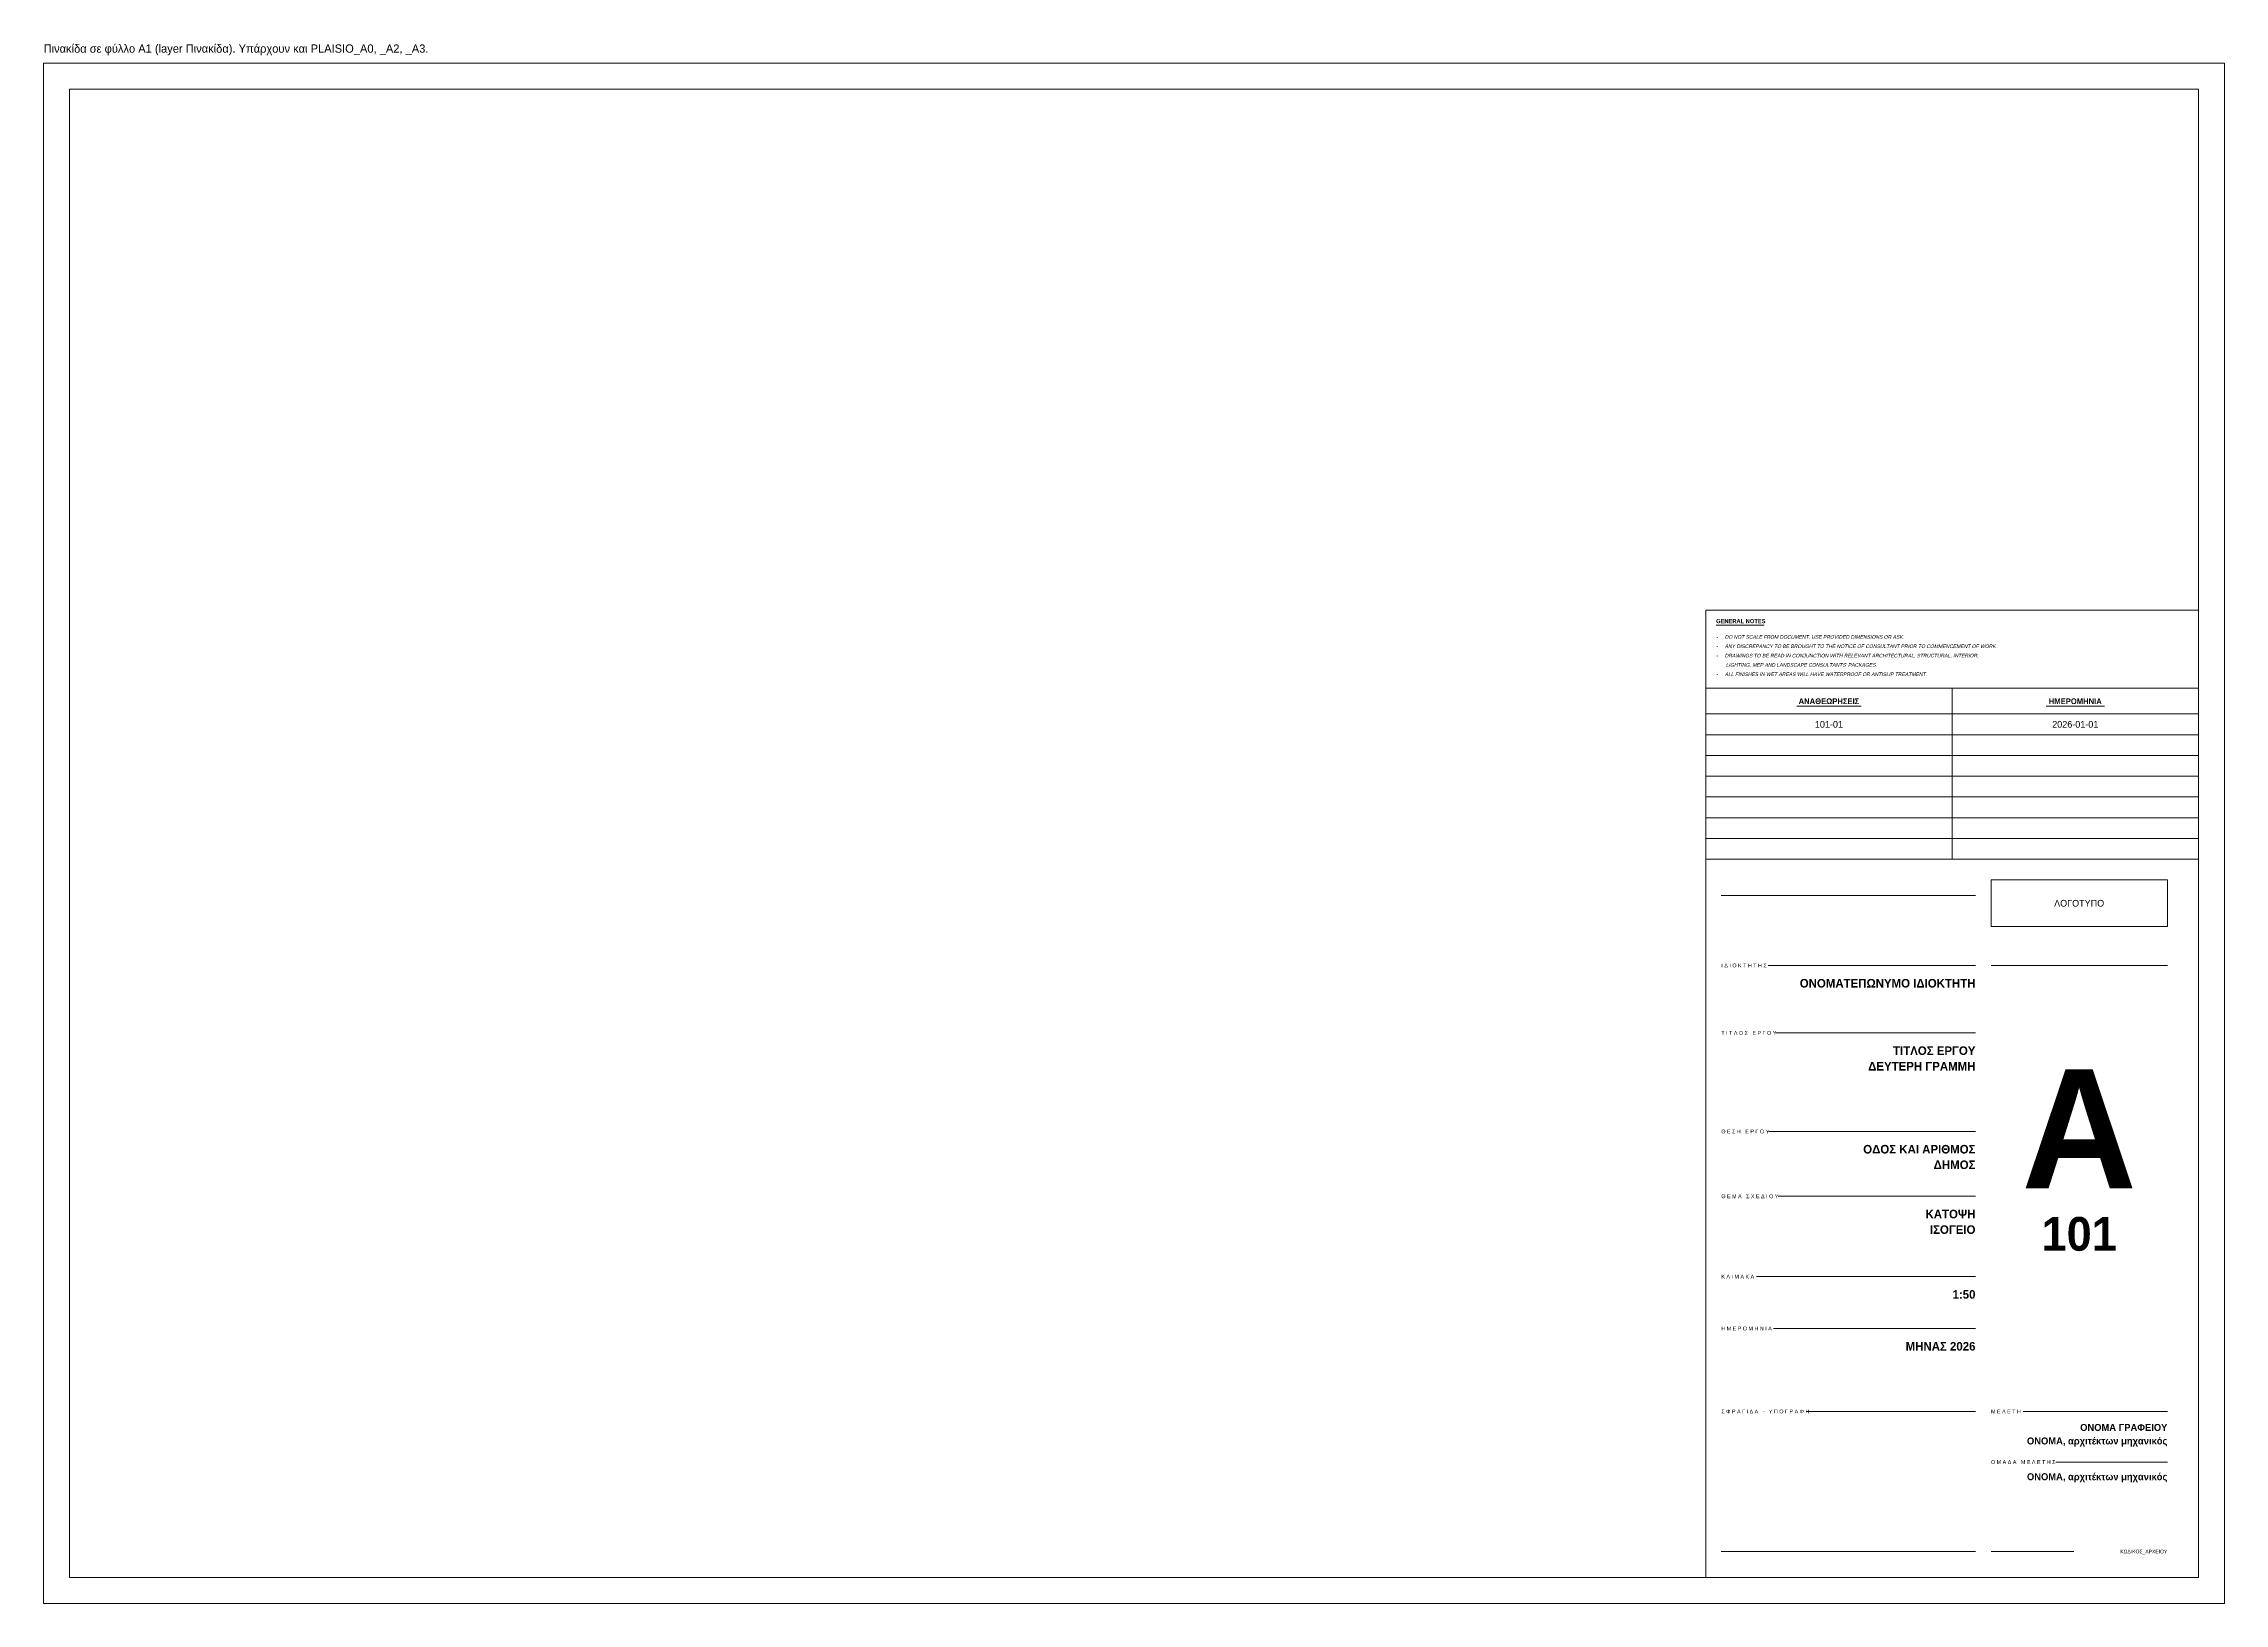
# Model space of a CAD drawing. Extents: x 0 to 269, y -106 to 0.
# Drawn here: x 46.35 to 88.4, y -49.94 to -19.87 of the extents above; entities that cross this region are included whole.
import ezdxf
from ezdxf.enums import TextEntityAlignment as Align

# ---------------------------------------------------------------- set-up
doc = ezdxf.new("R2010")
doc.units = 0
doc.layers.add('KIT-Οδηγίες', color=140, linetype='Continuous', plot=False)
doc.layers.add('Πινακίδα', color=61, linetype='Continuous', lineweight=18)
doc.styles.add('KIT', font='Commissioner-Regular.ttf')
doc.styles.add('KIT-B', font='Commissioner-Bold.ttf')
doc.styles.add('KIT-L', font='Commissioner-Light.ttf')

msp = doc.modelspace()

# ---------------------------------------------------------------- texts
at = {"layer": 'KIT-Οδηγίες', "style": 'KIT'}
msp.add_text('Πινακίδα σε φύλλο A1 (layer Πινακίδα). Υπάρχουν και PLAISIO_A0, _A2, _A3.', height=0.16, dxfattribs=at).set_placement((46.35, -20.041))

# ---------------------------------------------------------------- blocks, each defined once
blk = doc.blocks.new('PLAISIO_A1_50')
at = {"color": 252}
blk.add_lwpolyline([(0, 0), (42.05, 0), (42.05, 29.7), (0, 29.7)], close=True, dxfattribs=at)
at = {"color": 62}
blk.add_lwpolyline([(0.5, 0.5), (41.55, 0.5), (41.55, 29.2), (0.5, 29.2)], close=True, dxfattribs=at)
blk = doc.blocks.new('PINAKIDA_50')
at = {"color": 62}
for p, q in [((-9.2, 13.15), (-4.3, 13.15)), ((-8.297, 11.8), (-4.3, 11.8)), ((-4, 11.8), (-0.6, 11.8)), ((-8.155, 10.5), (-4.3, 10.5)), ((-8.288, 8.6), (-4.3, 8.6)), ((-8.105, 7.35), (-4.3, 7.35)), ((-8.52, 5.8), (-4.3, 5.8)), ((-8.192, 4.8), (-4.3, 4.8)), ((-7.555, 3.2), (-4.3, 3.2)), ((-3.381, 3.2), (-0.6, 3.2)), ((-2.748, 2.225), (-0.6, 2.225)), ((-9.2, 0.5), (-4.3, 0.5)), ((-4, 0.5), (-2.4, 0.5))]:
    blk.add_line(p, q, dxfattribs=at)
blk.add_lwpolyline([(-9.5, 0), (0, 0), (0, 13.85), (-9.5, 13.85)], close=True)
at = {"color": 252}
blk.add_lwpolyline([(-4, 12.55), (-0.6, 12.55), (-0.6, 13.45), (-4, 13.45)], close=True, dxfattribs=at)
at = {"color": 252, "style": 'KIT-L'}
blk.add_text('ΛΟΓΟΤΥΠΟ', height=0.13, dxfattribs=at).set_placement((-2.3, 13), align=Align.MIDDLE_CENTER)
at = {"style": 'KIT-L'}
for s, p in [('Ι Δ Ι Ο Κ Τ Η Τ Η Σ', (-9.2, 11.763)), ('Τ Ι Τ Λ Ο Σ   Ε Ρ Γ Ο Υ', (-9.2, 10.463)), ('Θ Ε Σ Η   Ε Ρ Γ Ο Υ', (-9.2, 8.562)), ('Θ Ε Μ Α   Σ Χ Ε Δ Ι Ο Υ', (-9.2, 7.312)), ('Κ Λ Ι Μ Α Κ Α', (-9.2, 5.763)), ('Η Μ Ε Ρ Ο Μ Η Ν Ι Α', (-9.2, 4.763)), ('Σ Φ Ρ Α Γ Ι Δ Α   -   Υ Π Ο Γ Ρ Α Φ Η', (-9.2, 3.163)), ('Μ Ε Λ Ε Τ Η', (-4, 3.163)), ('Ο Μ Α Δ Α   Μ Ε Λ Ε Τ Η Σ', (-4, 2.188))]:
    blk.add_text(s, height=0.075, dxfattribs=at).set_placement(p)
for tag, height, style, p in [('ΙΔΙΟΚΤΗΤΗΣ1', 0.165, 'KIT-B', (-4.3, 11.375)), ('ΙΔΙΟΚΤΗΤΗΣ2', 0.165, 'KIT-B', (-4.3, 11.075)), ('ΤΙΤΛΟΣ1', 0.165, 'KIT-B', (-4.3, 10.075)), ('ΤΙΤΛΟΣ2', 0.165, 'KIT-B', (-4.3, 9.775)), ('ΤΙΤΛΟΣ3', 0.165, 'KIT-B', (-4.3, 9.475)), ('ΤΙΤΛΟΣ4', 0.165, 'KIT-B', (-4.3, 9.175)), ('ΘΕΣΗ1', 0.165, 'KIT-B', (-4.3, 8.175)), ('ΘΕΣΗ2', 0.165, 'KIT-B', (-4.3, 7.875)), ('ΘΕΜΑ1', 0.165, 'KIT-B', (-4.3, 6.925)), ('ΘΕΜΑ2', 0.165, 'KIT-B', (-4.3, 6.625)), ('ΘΕΜΑ3', 0.165, 'KIT-B', (-4.3, 6.325)), ('ΚΛΙΜΑΚΑ', 0.165, 'KIT-B', (-4.3, 5.375)), ('ΗΜΕΡΟΜΗΝΙΑ', 0.165, 'KIT-B', (-4.3, 4.375)), ('ΜΕΛΕΤΗ1', 0.135, 'KIT-B', (-0.6, 2.825)), ('ΜΕΛΕΤΗ2', 0.135, 'KIT-B', (-0.6, 2.565)), ('ΟΜΑΔΑ1', 0.135, 'KIT-B', (-0.6, 1.875)), ('ΟΜΑΔΑ2', 0.135, 'KIT-B', (-0.6, 1.615)), ('ΟΜΑΔΑ3', 0.135, 'KIT-B', (-0.6, 1.355)), ('ΟΜΑΔΑ4', 0.135, 'KIT-B', (-0.6, 1.095)), ('ΑΡΧΕΙΟ', 0.07, 'KIT', (-0.6, 0.465))]:
    blk.add_attdef(tag, text='', height=height, dxfattribs=dict(style=style)).set_placement(p, align=Align.RIGHT)
at = {"style": 'KIT-B'}
for tag, height, p in [('ΚΑΤΗΓΟΡΙΑ', 2.3, (-2.3, 7.5)), ('ΑΡΙΘΜΟΣ', 0.65, (-2.3, 6.3))]:
    blk.add_attdef(tag, text='', height=height, dxfattribs=at).set_placement(p, align=Align.CENTER)
blk = doc.blocks.new('ANATHEORISEIS_50')
for p, q in [((-7.747, 2.948), (-6.503, 2.948)), ((-4.75, 0), (-4.75, 3.3)), ((-2.936, 2.948), (-1.814, 2.948)), ((-9.5, 2.8), (0, 2.8)), ((-9.5, 2.4), (0, 2.4)), ((-9.5, 2), (0, 2)), ((-9.5, 1.6), (0, 1.6)), ((-9.5, 1.2), (0, 1.2)), ((-9.5, 0.8), (0, 0.8)), ((-9.5, 0.4), (0, 0.4))]:
    blk.add_line(p, q)
blk.add_lwpolyline([(-9.5, 0), (0, 0), (0, 3.3), (-9.5, 3.3)], close=True)
at = {"style": 'KIT-B'}
for s, p in [('ΑΝΑΘΕΩΡΗΣΕΙΣ', (-7.125, 2.99)), ('ΗΜΕΡΟΜΗΝΙΑ', (-2.375, 2.99))]:
    blk.add_text(s, height=0.11, dxfattribs=at).set_placement(p, align=Align.CENTER)
at = {"style": 'KIT-L'}
for tag, p in [('ΑΝΑΘ1', (-7.125, 2.6)), ('ΗΜΕΡ1', (-2.375, 2.6)), ('ΑΝΑΘ2', (-7.125, 2.2)), ('ΗΜΕΡ2', (-2.375, 2.2)), ('ΑΝΑΘ3', (-7.125, 1.8)), ('ΗΜΕΡ3', (-2.375, 1.8)), ('ΑΝΑΘ4', (-7.125, 1.4)), ('ΗΜΕΡ4', (-2.375, 1.4)), ('ΑΝΑΘ5', (-7.125, 1)), ('ΗΜΕΡ5', (-2.375, 1)), ('ΑΝΑΘ6', (-7.125, 0.6)), ('ΗΜΕΡ6', (-2.375, 0.6)), ('ΑΝΑΘ7', (-7.125, 0.2)), ('ΗΜΕΡ7', (-2.375, 0.2))]:
    blk.add_attdef(tag, text='', height=0.13, dxfattribs=at).set_placement(p, align=Align.MIDDLE_CENTER)
blk = doc.blocks.new('SIMEIOSEIS_50')
blk.add_line((-9.3, 1.215), (-8.373, 1.215))
blk.add_lwpolyline([(-9.5, 0), (0, 0), (0, 1.5), (-9.5, 1.5)], close=True)
at = {"style": 'KIT-B'}
blk.add_text('GENERAL NOTES', height=0.08, dxfattribs=at).set_placement((-9.3, 1.25))
at = {"style": 'KIT', "oblique": 12}
for s, p in [('-     DO NOT SCALE FROM DOCUMENT. USE PROVIDED DIMENSIONS OR ASK.', (-9.3, 0.95)), ('-     ANY DISCREPANCY TO BE BROUGHT TO THE NOTICE OF CONSULTANT PRIOR TO COMMENCEMENT OF WORK.', (-9.3, 0.77)), ('-     DRAWINGS TO BE READ IN CONJUNCTION WITH RELEVANT ARCHITECTURAL, STRUCTURAL, INTERIOR,', (-9.3, 0.59)), ("       LIGHTING, MEP AND LANDSCAPE CONSULTANTS' PACKAGES.", (-9.3, 0.41)), ('-     ALL FINISHES IN WET AREAS WILL HAVE WATERPROOF OR ANTISLIP TREATMENT.', (-9.3, 0.23))]:
    blk.add_text(s, height=0.07, dxfattribs=at).set_placement(p)

# ---------------------------------------------------------------- block references
at = {"layer": 'Πινακίδα'}
for name, p in [('PLAISIO_A1_50', (46.35, -49.941)), ('SIMEIOSEIS_50', (87.9, -32.291))]:
    msp.add_blockref(name, p, dxfattribs=at)
for name, p, values in [('ANATHEORISEIS_50', (87.9, -35.591), {'ΑΝΑΘ1': '101-01', 'ΗΜΕΡ1': '2026-01-01'}), ('PINAKIDA_50', (87.9, -49.441), {'ΙΔΙΟΚΤΗΤΗΣ1': 'ΟΝΟΜΑΤΕΠΩΝΥΜΟ ΙΔΙΟΚΤΗΤΗ', 'ΤΙΤΛΟΣ1': 'ΤΙΤΛΟΣ ΕΡΓΟΥ', 'ΤΙΤΛΟΣ2': 'ΔΕΥΤΕΡΗ ΓΡΑΜΜΗ', 'ΘΕΣΗ1': 'ΟΔΟΣ ΚΑΙ ΑΡΙΘΜΟΣ', 'ΘΕΣΗ2': 'ΔΗΜΟΣ', 'ΘΕΜΑ1': 'ΚΑΤΟΨΗ', 'ΘΕΜΑ2': 'ΙΣΟΓΕΙΟ', 'ΚΛΙΜΑΚΑ': '1:50', 'ΗΜΕΡΟΜΗΝΙΑ': 'ΜΗΝΑΣ 2026', 'ΚΑΤΗΓΟΡΙΑ': 'Α', 'ΑΡΙΘΜΟΣ': '101', 'ΜΕΛΕΤΗ1': 'ΟΝΟΜΑ ΓΡΑΦΕΙΟΥ', 'ΜΕΛΕΤΗ2': 'ΟΝΟΜΑ, αρχιτέκτων μηχανικός', 'ΟΜΑΔΑ1': 'ΟΝΟΜΑ, αρχιτέκτων μηχανικός', 'ΑΡΧΕΙΟ': 'ΚΩΔΙΚΟΣ_ΑΡΧΕΙΟΥ'})]:
    msp.add_blockref(name, p, dxfattribs=at).add_auto_attribs(values)

msp.set_redraw_order([(e.dxf.handle, doc.entitydb.next_handle()) for e in msp.query("TEXT MTEXT ATTDEF DIMENSION ARC_DIMENSION")])  # texts and dimensions are drawn at this point

doc.saveas('drawing.dxf')
